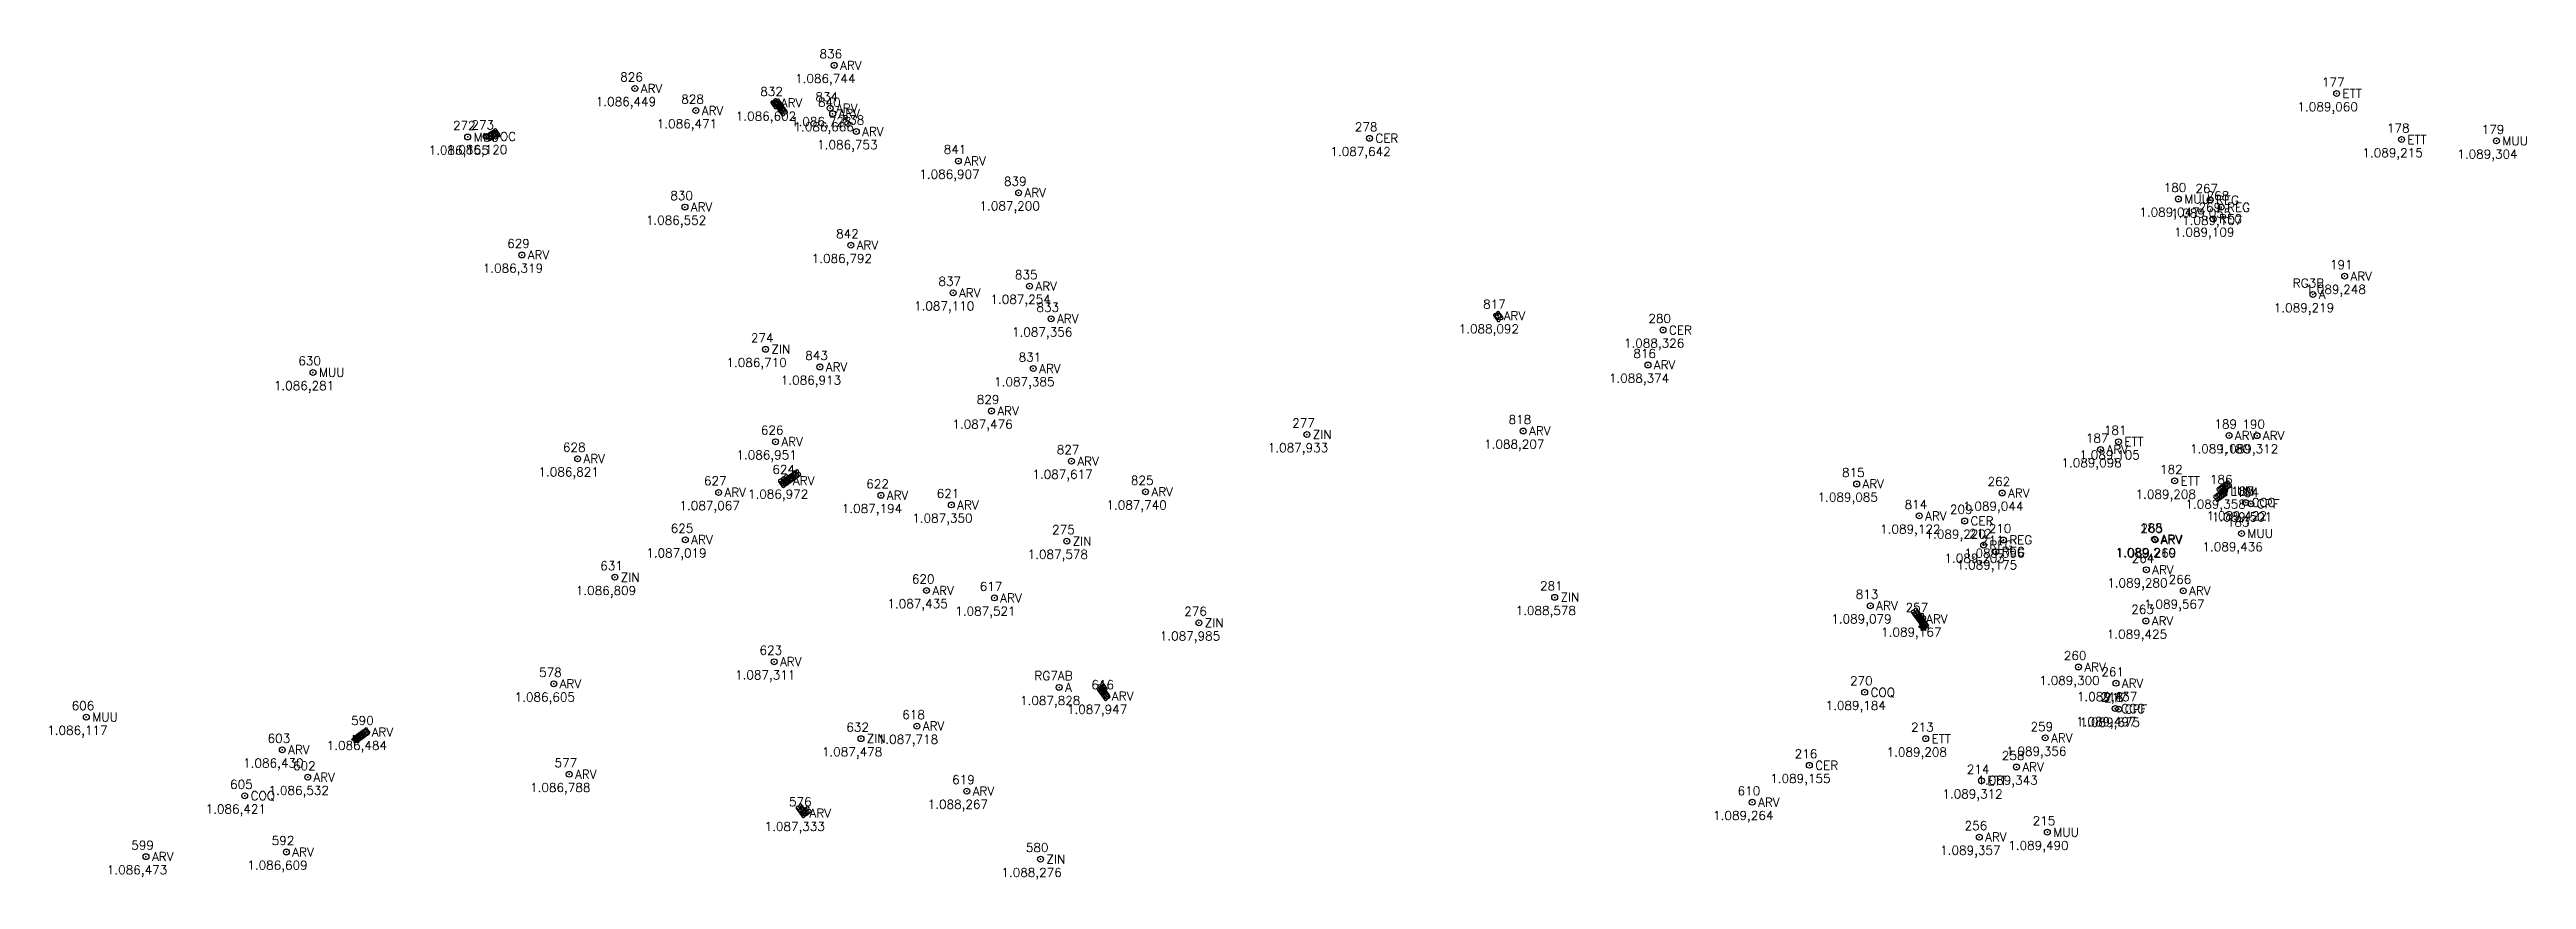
# Model space of a CAD drawing. Extents: x 190546 to 194941, y 8251022 to 8268833.
# Drawn here: x 194684.1 to 194810.8, y 8268549.3 to 8268591.7 of the extents above; entities that cross this region are included whole.
import ezdxf

# ---------------------------------------------------------------- set-up
doc = ezdxf.new("R2010")
doc.units = 0
doc.header["$LTSCALE"] = 10
doc.header["$MEASUREMENT"] = 0
doc.linetypes.add('CONTINUO', pattern=[0])
doc.layers.get('0').update_dxf_attribs({"linetype": 'CONTINUOUS'})
for name, color, linetype in [('_IRRADIACAO', 7, 'CONTINUO'), ('TOP-REDE_ELÉTRICA_LUMINÁR0', 10, 'CONTINUOUS'), ('TOP-REDE_ELÉTRICA_POSTE-C0', 10, 'CONTINUOUS'), ('TOP-ÁRVORE', 80, 'CONTINUOUS'), ('TOP-ÁRVORE_COQUEIRO', 80, 'CONTINUOUS')]:
    doc.layers.add(name, color=color, linetype=linetype)
doc.styles.add('ROMANS', font='romans', dxfattribs={"height": 0.2})
doc.styles.get("Standard").update_dxf_attribs({"font": 'txt.shx'})

# ---------------------------------------------------------------- blocks, each defined once
blk = doc.blocks.new('SIMB_CIRCULO')
at = {"color": 0, "linetype": 'CONTINUOUS'}
blk.add_circle((0, 0), 0.5, dxfattribs=at)
at = {"color": 0}
blk.add_point((0, 0), dxfattribs=at)
for tag in ['desc:', 'cota:', 'pto:']:
    blk.add_attdef(tag, (0, 0), '', height=1)
blk = doc.blocks.new('A$C49782D5F')
at = {"layer": 'TOP-ÁRVORE', "linetype": 'CONTINUOUS', "flags": 128}
blk.add_lwpolyline([(0.7, -1, 1.99215), (1, 0.7, 2.000068), (-0.7, 1, 2.000004), (-1, -0.7, 2.005032), (0.7, -1)], format="xyb", dxfattribs=at)
at = {"layer": 'TOP-ÁRVORE', "linetype": 'CONTINUOUS'}
blk.add_circle((0, 0), 0.275, dxfattribs=at)
blk = doc.blocks.new('A$C2AAA6732')
at = {"layer": 'TOP-ÁRVORE_COQUEIRO', "linetype": 'CONTINUOUS'}
for p, q in [((-1.9, -0.1), (-2.6, 0.2)), ((-1.6, -0.1), (-2.4, 0.4)), ((-2.2, -0.2), (-0.1, 0.1)), ((0, 0), (-2.2, -0.2)), ((-1.2, -0.1), (-2.1, 0.6)), ((-1.2, 1.8), (-1.8, 2.1)), ((-1.1, 1.5), (-1.8, 1.8)), ((-0.8, 1.2), (-1.8, 1.5)), ((-0.8, 0), (-1.8, 0.7)), ((-0.6, 0.9), (-1.7, 1.1)), ((-0.4, 0.5), (-1.6, 0.8)), ((-1.2, 1.8), (-1.5, 2.4)), ((-0.4, 0), (-1.4, 0.8)), ((-0.2, 0.2), (-1.4, 0.5)), ((-1.2, 1.8), (0, 0.2)), ((-1.2, 1.8), (-0.1, 0)), ((0, 0), (-1.2, 1.8)), ((-1.1, 1.6), (-1.1, 2.4)), ((0, 0), (-1, -1.9)), ((-0.9, 1.4), (-0.8, 2.3)), ((-0.7, 1), (-0.6, 2.1)), ((-0.4, 0.7), (-0.3, 1.9)), ((0.1, 0.3), (-0.3, 1.5)), ((0.3, 0.7), (-0.1, 1.7)), ((-0.1, 0.3), (0, 1.6)), ((1, 2), (0, 0.2)), ((0, 0), (1, 2)), ((0, 0), (2.2, 0.1)), ((0, 0), (1.2, -1.8)), ((1, 2), (0.1, 0.1)), ((0.4, 1), (0.1, 2)), ((2.2, 0.1), (0.1, 0.1)), ((2.2, 0.1), (0.1, -0.1)), ((0.2, 0.3), (1.4, 0.8)), ((0.3, 0.1), (1.1, 1)), ((0.6, 1.3), (0.4, 2.3)), ((0.4, 0.7), (1.5, 1.1)), ((0.6, 1.1), (1.6, 1.5)), ((0.8, 1.7), (0.7, 2.4)), ((0.7, 1.4), (1.6, 1.8)), ((0.7, 0.1), (1.5, 0.9)), ((1, 2), (0.9, 2.6)), ((0.9, 1.7), (1.5, 2.1)), ((1, 1.9), (1.4, 2.5)), ((1.1, 0.1), (1.8, 0.9)), ((1.2, 0), (2.1, -0.6)), ((1.5, 0.1), (2.2, 0.8)), ((1.6, 0.1), (2.4, -0.5)), ((1.8, 0.1), (2.5, 0.6)), ((1.9, 0.1), (2.6, -0.3)), ((2.2, 0.1), (2.7, 0.4)), ((2.2, 0.1), (2.8, 0)), ((-2.2, -0.2), (-2.8, -0.1)), ((-2.2, -0.2), (-2.7, -0.5)), ((-1.8, -0.2), (-2.4, -0.7)), ((-2.2, -0.2), (-0.1, -0.1)), ((-1.4, -0.1), (-2.1, -0.8)), ((-1.1, -0.1), (-1.8, -0.9)), ((-0.6, -1.1), (-1.6, -1.5)), ((-0.8, -1.4), (-1.6, -1.8)), ((-0.7, -0.1), (-1.5, -1)), ((-0.4, -0.7), (-1.5, -1.1)), ((-0.9, -1.7), (-1.5, -2.1)), ((-0.2, -0.3), (-1.4, -0.8)), ((-1, -1.9), (-1.4, -2.5)), ((-0.3, -0.1), (-1.1, -1)), ((-1, -1.9), (-0.1, -0.1)), ((-1, -1.9), (0, -0.2)), ((-1, -2), (-0.9, -2.6)), ((-0.8, -1.7), (-0.7, -2.4)), ((-0.6, -1.3), (-0.4, -2.3)), ((-0.4, -1), (-0.2, -2)), ((-0.3, -0.6), (0.1, -1.7)), ((0.1, -0.3), (-0.1, -1.6)), ((-0.1, -0.3), (0.3, -1.5)), ((1.2, -1.8), (0, -0.2)), ((1.2, -1.8), (0.1, 0)), ((0.2, -0.2), (1.4, -0.5)), ((0.4, -0.7), (0.2, -1.9)), ((0.4, 0), (1.4, -0.9)), ((0.4, -0.6), (1.5, -0.8)), ((0.6, -1), (0.5, -2.1)), ((0.6, -0.9), (1.6, -1.2)), ((0.8, 0), (1.7, -0.8)), ((0.8, -1.2), (1.7, -1.5)), ((0.9, -1.4), (0.8, -2.3)), ((1, -1.5), (1.7, -1.8)), ((1, -1.6), (1, -2.4)), ((1.2, -1.8), (1.4, -2.5)), ((1.2, -1.8), (1.7, -2.1))]:
    blk.add_line(p, q, dxfattribs=at)
blk.add_circle((0, 0), 0.00303, dxfattribs=at)
blk = doc.blocks.new('A$C325C66AC')
at = {"layer": 'TOP-REDE_ELÉTRICA_LUMINÁR0'}
blk.add_circle((0, 0), 1.18, dxfattribs=at)
for radius, start, end in [(1.89, 57.5996, 129.0616), (1.53, 57.5996, 129.0616), (1.89, 237.5996, 309.0616), (1.53, 237.5996, 309.0616)]:
    blk.add_arc((0, 0), radius, start, end, dxfattribs=at)
blk = doc.blocks.new('A$C4CAD4B8B')
at = {"layer": 'TOP-REDE_ELÉTRICA_POSTE-C0', "const_width": 0.1}
for points in [[(-1.2, 0), (-2.5, 0)], [(1.2, 0), (2.5, 0)]]:
    blk.add_lwpolyline(points, dxfattribs=at)
at = {"layer": 'TOP-REDE_ELÉTRICA_POSTE-C0'}
blk.add_circle((0, 0), 1.18, dxfattribs=at)

msp = doc.modelspace()

# ---------------------------------------------------------------- block references
at = {"layer": '_IRRADIACAO', "color": 4}
ref = msp.add_blockref('SIMB_CIRCULO', (194724.27, 8268590.9), dxfattribs=dict(at, xscale=0.3, yscale=0.3, zscale=0.3))
ref.add_attrib('PONTO', '836', (194723.52, 8268591.26), dxfattribs={"layer": '0', "color": 1, "height": 0.45, "style": 'ROMANS'})
ref.add_attrib('DESC', 'ARV', (194724.57, 8268590.67), dxfattribs={"layer": '0', "color": 3, "height": 0.45, "style": 'ROMANS'})
ref.add_attrib('COTA', '1.086,744', (194722.27, 8268590), dxfattribs={"layer": '0', "color": 5, "height": 0.45, "style": 'ROMANS'})
ref = msp.add_blockref('SIMB_CIRCULO', (194714.08, 8268589.72), dxfattribs=dict(at, xscale=0.3, yscale=0.3, zscale=0.3))
ref.add_attrib('PONTO', '826', (194713.33, 8268590.08), dxfattribs={"layer": '0', "color": 1, "height": 0.45, "style": 'ROMANS'})
ref.add_attrib('DESC', 'ARV', (194714.38, 8268589.49), dxfattribs={"layer": '0', "color": 3, "height": 0.45, "style": 'ROMANS'})
ref.add_attrib('COTA', '1.086,449', (194712.08, 8268588.82), dxfattribs={"layer": '0', "color": 5, "height": 0.45, "style": 'ROMANS'})
ref = msp.add_blockref('SIMB_CIRCULO', (194801.09, 8268589.46), dxfattribs=dict(at, xscale=0.3, yscale=0.3, zscale=0.3))
ref.add_attrib('PONTO', '177', (194800.34, 8268589.82), dxfattribs={"layer": '0', "color": 1, "height": 0.45, "style": 'ROMANS'})
ref.add_attrib('DESC', 'ETT', (194801.39, 8268589.24), dxfattribs={"layer": '0', "color": 3, "height": 0.45, "style": 'ROMANS'})
ref.add_attrib('COTA', '1.089,060', (194799.09, 8268588.56), dxfattribs={"layer": '0', "color": 5, "height": 0.45, "style": 'ROMANS'})
ref = msp.add_blockref('SIMB_CIRCULO', (194717.2, 8268588.59), dxfattribs=dict(at, xscale=0.3, yscale=0.3, zscale=0.3))
ref.add_attrib('PONTO', '828', (194716.45, 8268588.95), dxfattribs={"layer": '0', "color": 1, "height": 0.45, "style": 'ROMANS'})
ref.add_attrib('DESC', 'ARV', (194717.5, 8268588.36), dxfattribs={"layer": '0', "color": 3, "height": 0.45, "style": 'ROMANS'})
ref.add_attrib('COTA', '1.086,471', (194715.2, 8268587.69), dxfattribs={"layer": '0', "color": 5, "height": 0.45, "style": 'ROMANS'})
ref = msp.add_blockref('SIMB_CIRCULO', (194721.24, 8268588.98), dxfattribs=dict(at, xscale=0.3, yscale=0.3, zscale=0.3))
ref.add_attrib('PONTO', '832', (194720.49, 8268589.34), dxfattribs={"layer": '0', "color": 1, "height": 0.45, "style": 'ROMANS'})
ref.add_attrib('DESC', 'ARV', (194721.54, 8268588.76), dxfattribs={"layer": '0', "color": 3, "height": 0.45, "style": 'ROMANS'})
ref.add_attrib('COTA', '1.086,602', (194719.24, 8268588.08), dxfattribs={"layer": '0', "color": 5, "height": 0.45, "style": 'ROMANS'})
ref = msp.add_blockref('SIMB_CIRCULO', (194724.06, 8268588.71), dxfattribs=dict(at, xscale=0.3, yscale=0.3, zscale=0.3))
ref.add_attrib('PONTO', '834', (194723.31, 8268589.07), dxfattribs={"layer": '0', "color": 1, "height": 0.45, "style": 'ROMANS'})
ref.add_attrib('DESC', 'ARV', (194724.36, 8268588.48), dxfattribs={"layer": '0', "color": 3, "height": 0.45, "style": 'ROMANS'})
ref.add_attrib('COTA', '1.086,728', (194722.06, 8268587.8), dxfattribs={"layer": '0', "color": 5, "height": 0.45, "style": 'ROMANS'})
ref = msp.add_blockref('SIMB_CIRCULO', (194724.19, 8268588.43), dxfattribs=dict(at, xscale=0.3, yscale=0.3, zscale=0.3))
ref.add_attrib('PONTO', '840', (194723.44, 8268588.79), dxfattribs={"layer": '0', "color": 1, "height": 0.45, "style": 'ROMANS'})
ref.add_attrib('DESC', 'ARV', (194724.49, 8268588.21), dxfattribs={"layer": '0', "color": 3, "height": 0.45, "style": 'ROMANS'})
ref.add_attrib('COTA', '1.086,666', (194722.19, 8268587.53), dxfattribs={"layer": '0', "color": 5, "height": 0.45, "style": 'ROMANS'})
ref = msp.add_blockref('SIMB_CIRCULO', (194705.53, 8268587.24), dxfattribs=dict(at, xscale=0.3, yscale=0.3, zscale=0.3))
ref.add_attrib('PONTO', '272', (194704.78, 8268587.6), dxfattribs={"layer": '0', "color": 1, "height": 0.45, "style": 'ROMANS'})
ref.add_attrib('DESC', 'MUU', (194705.83, 8268587.01), dxfattribs={"layer": '0', "color": 3, "height": 0.45, "style": 'ROMANS'})
ref.add_attrib('COTA', '1.086,155', (194703.53, 8268586.34), dxfattribs={"layer": '0', "color": 5, "height": 0.45, "style": 'ROMANS'})
ref = msp.add_blockref('SIMB_CIRCULO', (194706.47, 8268587.27), dxfattribs=dict(at, xscale=0.3, yscale=0.3, zscale=0.3))
ref.add_attrib('PONTO', '273', (194705.72, 8268587.63), dxfattribs={"layer": '0', "color": 1, "height": 0.45, "style": 'ROMANS'})
ref.add_attrib('DESC', 'POC', (194706.77, 8268587.04), dxfattribs={"layer": '0', "color": 3, "height": 0.45, "style": 'ROMANS'})
ref.add_attrib('COTA', '1.086,120', (194704.47, 8268586.37), dxfattribs={"layer": '0', "color": 5, "height": 0.45, "style": 'ROMANS'})
ref = msp.add_blockref('SIMB_CIRCULO', (194725.4, 8268587.52), dxfattribs=dict(at, xscale=0.3, yscale=0.3, zscale=0.3))
ref.add_attrib('PONTO', '838', (194724.65, 8268587.88), dxfattribs={"layer": '0', "color": 1, "height": 0.45, "style": 'ROMANS'})
ref.add_attrib('DESC', 'ARV', (194725.7, 8268587.29), dxfattribs={"layer": '0', "color": 3, "height": 0.45, "style": 'ROMANS'})
ref.add_attrib('COTA', '1.086,753', (194723.4, 8268586.62), dxfattribs={"layer": '0', "color": 5, "height": 0.45, "style": 'ROMANS'})
ref = msp.add_blockref('SIMB_CIRCULO', (194751.64, 8268587.17), dxfattribs=dict(at, xscale=0.3, yscale=0.3, zscale=0.3))
ref.add_attrib('PONTO', '278', (194750.89, 8268587.53), dxfattribs={"layer": '0', "color": 1, "height": 0.45, "style": 'ROMANS'})
ref.add_attrib('DESC', 'CER', (194751.94, 8268586.95), dxfattribs={"layer": '0', "color": 3, "height": 0.45, "style": 'ROMANS'})
ref.add_attrib('COTA', '1.087,642', (194749.64, 8268586.27), dxfattribs={"layer": '0', "color": 5, "height": 0.45, "style": 'ROMANS'})
ref = msp.add_blockref('SIMB_CIRCULO', (194804.41, 8268587.11), dxfattribs=dict(at, xscale=0.3, yscale=0.3, zscale=0.3))
ref.add_attrib('PONTO', '178', (194803.66, 8268587.47), dxfattribs={"layer": '0', "color": 1, "height": 0.45, "style": 'ROMANS'})
ref.add_attrib('DESC', 'ETT', (194804.71, 8268586.88), dxfattribs={"layer": '0', "color": 3, "height": 0.45, "style": 'ROMANS'})
ref.add_attrib('COTA', '1.089,215', (194802.41, 8268586.21), dxfattribs={"layer": '0', "color": 5, "height": 0.45, "style": 'ROMANS'})
ref = msp.add_blockref('SIMB_CIRCULO', (194809.26, 8268587.04), dxfattribs=dict(at, xscale=0.3, yscale=0.3, zscale=0.3))
ref.add_attrib('PONTO', '179', (194808.51, 8268587.4), dxfattribs={"layer": '0', "color": 1, "height": 0.45, "style": 'ROMANS'})
ref.add_attrib('DESC', 'MUU', (194809.56, 8268586.82), dxfattribs={"layer": '0', "color": 3, "height": 0.45, "style": 'ROMANS'})
ref.add_attrib('COTA', '1.089,304', (194807.26, 8268586.14), dxfattribs={"layer": '0', "color": 5, "height": 0.45, "style": 'ROMANS'})
ref = msp.add_blockref('SIMB_CIRCULO', (194730.62, 8268586.01), dxfattribs=dict(at, xscale=0.3, yscale=0.3, zscale=0.3))
ref.add_attrib('PONTO', '841', (194729.87, 8268586.38), dxfattribs={"layer": '0', "color": 1, "height": 0.45, "style": 'ROMANS'})
ref.add_attrib('DESC', 'ARV', (194730.92, 8268585.79), dxfattribs={"layer": '0', "color": 3, "height": 0.45, "style": 'ROMANS'})
ref.add_attrib('COTA', '1.086,907', (194728.62, 8268585.11), dxfattribs={"layer": '0', "color": 5, "height": 0.45, "style": 'ROMANS'})
ref = msp.add_blockref('SIMB_CIRCULO', (194733.7, 8268584.39), dxfattribs=dict(at, xscale=0.3, yscale=0.3, zscale=0.3))
ref.add_attrib('PONTO', '839', (194732.95, 8268584.75), dxfattribs={"layer": '0', "color": 1, "height": 0.45, "style": 'ROMANS'})
ref.add_attrib('DESC', 'ARV', (194734, 8268584.17), dxfattribs={"layer": '0', "color": 3, "height": 0.45, "style": 'ROMANS'})
ref.add_attrib('COTA', '1.087,200', (194731.7, 8268583.49), dxfattribs={"layer": '0', "color": 5, "height": 0.45, "style": 'ROMANS'})
ref = msp.add_blockref('SIMB_CIRCULO', (194716.64, 8268583.66), dxfattribs=dict(at, xscale=0.3, yscale=0.3, zscale=0.3))
ref.add_attrib('PONTO', '830', (194715.89, 8268584.02), dxfattribs={"layer": '0', "color": 1, "height": 0.45, "style": 'ROMANS'})
ref.add_attrib('DESC', 'ARV', (194716.94, 8268583.44), dxfattribs={"layer": '0', "color": 3, "height": 0.45, "style": 'ROMANS'})
ref.add_attrib('COTA', '1.086,552', (194714.64, 8268582.76), dxfattribs={"layer": '0', "color": 5, "height": 0.45, "style": 'ROMANS'})
ref = msp.add_blockref('SIMB_CIRCULO', (194793, 8268584.07), dxfattribs=dict(at, xscale=0.3, yscale=0.3, zscale=0.3))
ref.add_attrib('PONTO', '180', (194792.25, 8268584.43), dxfattribs={"layer": '0', "color": 1, "height": 0.45, "style": 'ROMANS'})
ref.add_attrib('DESC', 'MUU', (194793.3, 8268583.85), dxfattribs={"layer": '0', "color": 3, "height": 0.45, "style": 'ROMANS'})
ref.add_attrib('COTA', '1.089,047', (194791, 8268583.17), dxfattribs={"layer": '0', "color": 5, "height": 0.45, "style": 'ROMANS'})
ref = msp.add_blockref('SIMB_CIRCULO', (194794.62, 8268584.02), dxfattribs=dict(at, xscale=0.3, yscale=0.3, zscale=0.3))
ref.add_attrib('PONTO', '267', (194793.87, 8268584.38), dxfattribs={"layer": '0', "color": 1, "height": 0.45, "style": 'ROMANS'})
ref.add_attrib('DESC', 'REG', (194794.92, 8268583.79), dxfattribs={"layer": '0', "color": 3, "height": 0.45, "style": 'ROMANS'})
ref.add_attrib('COTA', '1.089,055', (194792.62, 8268583.12), dxfattribs={"layer": '0', "color": 5, "height": 0.45, "style": 'ROMANS'})
ref = msp.add_blockref('SIMB_CIRCULO', (194794.78, 8268583.05), dxfattribs=dict(at, xscale=0.3, yscale=0.3, zscale=0.3))
ref.add_attrib('PONTO', '269', (194794.03, 8268583.42), dxfattribs={"layer": '0', "color": 1, "height": 0.45, "style": 'ROMANS'})
ref.add_attrib('DESC', 'REG', (194795.08, 8268582.83), dxfattribs={"layer": '0', "color": 3, "height": 0.45, "style": 'ROMANS'})
ref.add_attrib('COTA', '1.089,109', (194792.78, 8268582.15), dxfattribs={"layer": '0', "color": 5, "height": 0.45, "style": 'ROMANS'})
ref = msp.add_blockref('SIMB_CIRCULO', (194795.19, 8268583.65), dxfattribs=dict(at, xscale=0.3, yscale=0.3, zscale=0.3))
ref.add_attrib('PONTO', '268', (194794.44, 8268584.01), dxfattribs={"layer": '0', "color": 1, "height": 0.45, "style": 'ROMANS'})
ref.add_attrib('DESC', 'REG', (194795.49, 8268583.42), dxfattribs={"layer": '0', "color": 3, "height": 0.45, "style": 'ROMANS'})
ref.add_attrib('COTA', '1.089,107', (194793.19, 8268582.75), dxfattribs={"layer": '0', "color": 5, "height": 0.45, "style": 'ROMANS'})
ref = msp.add_blockref('SIMB_CIRCULO', (194725.12, 8268581.71), dxfattribs=dict(at, xscale=0.3, yscale=0.3, zscale=0.3))
ref.add_attrib('PONTO', '842', (194724.37, 8268582.07), dxfattribs={"layer": '0', "color": 1, "height": 0.45, "style": 'ROMANS'})
ref.add_attrib('DESC', 'ARV', (194725.42, 8268581.49), dxfattribs={"layer": '0', "color": 3, "height": 0.45, "style": 'ROMANS'})
ref.add_attrib('COTA', '1.086,792', (194723.12, 8268580.81), dxfattribs={"layer": '0', "color": 5, "height": 0.45, "style": 'ROMANS'})
ref = msp.add_blockref('SIMB_CIRCULO', (194708.3, 8268581.21), dxfattribs=dict(at, xscale=0.3, yscale=0.3, zscale=0.3))
ref.add_attrib('PONTO', '629', (194707.55, 8268581.57), dxfattribs={"layer": '0', "color": 1, "height": 0.45, "style": 'ROMANS'})
ref.add_attrib('DESC', 'ARV', (194708.6, 8268580.99), dxfattribs={"layer": '0', "color": 3, "height": 0.45, "style": 'ROMANS'})
ref.add_attrib('COTA', '1.086,319', (194706.3, 8268580.31), dxfattribs={"layer": '0', "color": 5, "height": 0.45, "style": 'ROMANS'})
ref = msp.add_blockref('SIMB_CIRCULO', (194730.35, 8268579.28), dxfattribs=dict(at, xscale=0.3, yscale=0.3, zscale=0.3))
ref.add_attrib('PONTO', '837', (194729.6, 8268579.64), dxfattribs={"layer": '0', "color": 1, "height": 0.45, "style": 'ROMANS'})
ref.add_attrib('DESC', 'ARV', (194730.65, 8268579.05), dxfattribs={"layer": '0', "color": 3, "height": 0.45, "style": 'ROMANS'})
ref.add_attrib('COTA', '1.087,110', (194728.35, 8268578.38), dxfattribs={"layer": '0', "color": 5, "height": 0.45, "style": 'ROMANS'})
ref = msp.add_blockref('SIMB_CIRCULO', (194734.26, 8268579.62), dxfattribs=dict(at, xscale=0.3, yscale=0.3, zscale=0.3))
ref.add_attrib('PONTO', '835', (194733.51, 8268579.98), dxfattribs={"layer": '0', "color": 1, "height": 0.45, "style": 'ROMANS'})
ref.add_attrib('DESC', 'ARV', (194734.56, 8268579.39), dxfattribs={"layer": '0', "color": 3, "height": 0.45, "style": 'ROMANS'})
ref.add_attrib('COTA', '1.087,254', (194732.26, 8268578.72), dxfattribs={"layer": '0', "color": 5, "height": 0.45, "style": 'ROMANS'})
ref = msp.add_blockref('SIMB_CIRCULO', (194799.88, 8268579.19), dxfattribs=dict(at, xscale=0.3, yscale=0.3, zscale=0.3))
ref.add_attrib('PONTO', 'RG3B', (194798.85, 8268579.55), dxfattribs={"layer": '0', "color": 1, "height": 0.45, "style": 'ROMANS'})
ref.add_attrib('DESC', 'A', (194800.18, 8268578.97), dxfattribs={"layer": '0', "color": 3, "height": 0.45, "style": 'ROMANS'})
ref.add_attrib('COTA', '1.089,219', (194797.88, 8268578.29), dxfattribs={"layer": '0', "color": 5, "height": 0.45, "style": 'ROMANS'})
ref = msp.add_blockref('SIMB_CIRCULO', (194801.5, 8268580.13), dxfattribs=dict(at, xscale=0.3, yscale=0.3, zscale=0.3))
ref.add_attrib('PONTO', '191', (194800.75, 8268580.49), dxfattribs={"layer": '0', "color": 1, "height": 0.45, "style": 'ROMANS'})
ref.add_attrib('DESC', 'ARV', (194801.8, 8268579.9), dxfattribs={"layer": '0', "color": 3, "height": 0.45, "style": 'ROMANS'})
ref.add_attrib('COTA', '1.089,248', (194799.5, 8268579.23), dxfattribs={"layer": '0', "color": 5, "height": 0.45, "style": 'ROMANS'})
ref = msp.add_blockref('SIMB_CIRCULO', (194735.36, 8268577.95), dxfattribs=dict(at, xscale=0.3, yscale=0.3, zscale=0.3))
ref.add_attrib('PONTO', '833', (194734.61, 8268578.31), dxfattribs={"layer": '0', "color": 1, "height": 0.45, "style": 'ROMANS'})
ref.add_attrib('DESC', 'ARV', (194735.66, 8268577.73), dxfattribs={"layer": '0', "color": 3, "height": 0.45, "style": 'ROMANS'})
ref.add_attrib('COTA', '1.087,356', (194733.36, 8268577.05), dxfattribs={"layer": '0', "color": 5, "height": 0.45, "style": 'ROMANS'})
ref = msp.add_blockref('SIMB_CIRCULO', (194758.2, 8268578.11), dxfattribs=dict(at, xscale=0.3, yscale=0.3, zscale=0.3))
ref.add_attrib('PONTO', '817', (194757.45, 8268578.47), dxfattribs={"layer": '0', "color": 1, "height": 0.45, "style": 'ROMANS'})
ref.add_attrib('DESC', 'ARV', (194758.5, 8268577.88), dxfattribs={"layer": '0', "color": 3, "height": 0.45, "style": 'ROMANS'})
ref.add_attrib('COTA', '1.088,092', (194756.2, 8268577.21), dxfattribs={"layer": '0', "color": 5, "height": 0.45, "style": 'ROMANS'})
ref = msp.add_blockref('SIMB_CIRCULO', (194766.65, 8268577.38), dxfattribs=dict(at, xscale=0.3, yscale=0.3, zscale=0.3))
ref.add_attrib('PONTO', '280', (194765.9, 8268577.74), dxfattribs={"layer": '0', "color": 1, "height": 0.45, "style": 'ROMANS'})
ref.add_attrib('DESC', 'CER', (194766.95, 8268577.15), dxfattribs={"layer": '0', "color": 3, "height": 0.45, "style": 'ROMANS'})
ref.add_attrib('COTA', '1.088,326', (194764.65, 8268576.48), dxfattribs={"layer": '0', "color": 5, "height": 0.45, "style": 'ROMANS'})
ref = msp.add_blockref('SIMB_CIRCULO', (194720.76, 8268576.39), dxfattribs=dict(at, xscale=0.3, yscale=0.3, zscale=0.3))
ref.add_attrib('PONTO', '274', (194720.01, 8268576.75), dxfattribs={"layer": '0', "color": 1, "height": 0.45, "style": 'ROMANS'})
ref.add_attrib('DESC', 'ZIN', (194721.06, 8268576.17), dxfattribs={"layer": '0', "color": 3, "height": 0.45, "style": 'ROMANS'})
ref.add_attrib('COTA', '1.086,710', (194718.76, 8268575.49), dxfattribs={"layer": '0', "color": 5, "height": 0.45, "style": 'ROMANS'})
ref = msp.add_blockref('SIMB_CIRCULO', (194723.54, 8268575.49), dxfattribs=dict(at, xscale=0.3, yscale=0.3, zscale=0.3))
ref.add_attrib('PONTO', '843', (194722.79, 8268575.85), dxfattribs={"layer": '0', "color": 1, "height": 0.45, "style": 'ROMANS'})
ref.add_attrib('DESC', 'ARV', (194723.84, 8268575.26), dxfattribs={"layer": '0', "color": 3, "height": 0.45, "style": 'ROMANS'})
ref.add_attrib('COTA', '1.086,913', (194721.54, 8268574.59), dxfattribs={"layer": '0', "color": 5, "height": 0.45, "style": 'ROMANS'})
ref = msp.add_blockref('SIMB_CIRCULO', (194734.45, 8268575.41), dxfattribs=dict(at, xscale=0.3, yscale=0.3, zscale=0.3))
ref.add_attrib('PONTO', '831', (194733.7, 8268575.77), dxfattribs={"layer": '0', "color": 1, "height": 0.45, "style": 'ROMANS'})
ref.add_attrib('DESC', 'ARV', (194734.75, 8268575.18), dxfattribs={"layer": '0', "color": 3, "height": 0.45, "style": 'ROMANS'})
ref.add_attrib('COTA', '1.087,385', (194732.45, 8268574.51), dxfattribs={"layer": '0', "color": 5, "height": 0.45, "style": 'ROMANS'})
ref = msp.add_blockref('SIMB_CIRCULO', (194765.88, 8268575.59), dxfattribs=dict(at, xscale=0.3, yscale=0.3, zscale=0.3))
ref.add_attrib('PONTO', '816', (194765.13, 8268575.95), dxfattribs={"layer": '0', "color": 1, "height": 0.45, "style": 'ROMANS'})
ref.add_attrib('DESC', 'ARV', (194766.18, 8268575.37), dxfattribs={"layer": '0', "color": 3, "height": 0.45, "style": 'ROMANS'})
ref.add_attrib('COTA', '1.088,374', (194763.88, 8268574.69), dxfattribs={"layer": '0', "color": 5, "height": 0.45, "style": 'ROMANS'})
ref = msp.add_blockref('SIMB_CIRCULO', (194697.62, 8268575.21), dxfattribs=dict(at, xscale=0.3, yscale=0.3, zscale=0.3))
ref.add_attrib('PONTO', '630', (194696.87, 8268575.58), dxfattribs={"layer": '0', "color": 1, "height": 0.45, "style": 'ROMANS'})
ref.add_attrib('DESC', 'MUU', (194697.92, 8268574.99), dxfattribs={"layer": '0', "color": 3, "height": 0.45, "style": 'ROMANS'})
ref.add_attrib('COTA', '1.086,281', (194695.62, 8268574.31), dxfattribs={"layer": '0', "color": 5, "height": 0.45, "style": 'ROMANS'})
ref = msp.add_blockref('SIMB_CIRCULO', (194732.31, 8268573.24), dxfattribs=dict(at, xscale=0.3, yscale=0.3, zscale=0.3))
ref.add_attrib('PONTO', '829', (194731.56, 8268573.6), dxfattribs={"layer": '0', "color": 1, "height": 0.45, "style": 'ROMANS'})
ref.add_attrib('DESC', 'ARV', (194732.61, 8268573.02), dxfattribs={"layer": '0', "color": 3, "height": 0.45, "style": 'ROMANS'})
ref.add_attrib('COTA', '1.087,476', (194730.31, 8268572.34), dxfattribs={"layer": '0', "color": 5, "height": 0.45, "style": 'ROMANS'})
ref = msp.add_blockref('SIMB_CIRCULO', (194721.27, 8268571.67), dxfattribs=dict(at, xscale=0.3, yscale=0.3, zscale=0.3))
ref.add_attrib('PONTO', '626', (194720.52, 8268572.04), dxfattribs={"layer": '0', "color": 1, "height": 0.45, "style": 'ROMANS'})
ref.add_attrib('DESC', 'ARV', (194721.57, 8268571.45), dxfattribs={"layer": '0', "color": 3, "height": 0.45, "style": 'ROMANS'})
ref.add_attrib('COTA', '1.086,951', (194719.27, 8268570.77), dxfattribs={"layer": '0', "color": 5, "height": 0.45, "style": 'ROMANS'})
ref = msp.add_blockref('SIMB_CIRCULO', (194748.44, 8268572.04), dxfattribs=dict(at, xscale=0.3, yscale=0.3, zscale=0.3))
ref.add_attrib('PONTO', '277', (194747.69, 8268572.4), dxfattribs={"layer": '0', "color": 1, "height": 0.45, "style": 'ROMANS'})
ref.add_attrib('DESC', 'ZIN', (194748.74, 8268571.81), dxfattribs={"layer": '0', "color": 3, "height": 0.45, "style": 'ROMANS'})
ref.add_attrib('COTA', '1.087,933', (194746.44, 8268571.14), dxfattribs={"layer": '0', "color": 5, "height": 0.45, "style": 'ROMANS'})
ref = msp.add_blockref('SIMB_CIRCULO', (194759.5, 8268572.22), dxfattribs=dict(at, xscale=0.3, yscale=0.3, zscale=0.3))
ref.add_attrib('PONTO', '818', (194758.75, 8268572.58), dxfattribs={"layer": '0', "color": 1, "height": 0.45, "style": 'ROMANS'})
ref.add_attrib('DESC', 'ARV', (194759.8, 8268572), dxfattribs={"layer": '0', "color": 3, "height": 0.45, "style": 'ROMANS'})
ref.add_attrib('COTA', '1.088,207', (194757.5, 8268571.32), dxfattribs={"layer": '0', "color": 5, "height": 0.45, "style": 'ROMANS'})
ref = msp.add_blockref('SIMB_CIRCULO', (194789.94, 8268571.67), dxfattribs=dict(at, xscale=0.3, yscale=0.3, zscale=0.3))
ref.add_attrib('PONTO', '181', (194789.19, 8268572.03), dxfattribs={"layer": '0', "color": 1, "height": 0.45, "style": 'ROMANS'})
ref.add_attrib('DESC', 'ETT', (194790.24, 8268571.45), dxfattribs={"layer": '0', "color": 3, "height": 0.45, "style": 'ROMANS'})
ref.add_attrib('COTA', '1.089,105', (194787.94, 8268570.77), dxfattribs={"layer": '0', "color": 5, "height": 0.45, "style": 'ROMANS'})
ref = msp.add_blockref('SIMB_CIRCULO', (194795.59, 8268571.99), dxfattribs=dict(at, xscale=0.3, yscale=0.3, zscale=0.3))
ref.add_attrib('PONTO', '189', (194794.84, 8268572.35), dxfattribs={"layer": '0', "color": 1, "height": 0.45, "style": 'ROMANS'})
ref.add_attrib('DESC', 'ARV', (194795.89, 8268571.76), dxfattribs={"layer": '0', "color": 3, "height": 0.45, "style": 'ROMANS'})
ref.add_attrib('COTA', '1.089,180', (194793.59, 8268571.08), dxfattribs={"layer": '0', "color": 5, "height": 0.45, "style": 'ROMANS'})
ref = msp.add_blockref('SIMB_CIRCULO', (194797.02, 8268571.98), dxfattribs=dict(at, xscale=0.3, yscale=0.3, zscale=0.3))
ref.add_attrib('PONTO', '190', (194796.27, 8268572.34), dxfattribs={"layer": '0', "color": 1, "height": 0.45, "style": 'ROMANS'})
ref.add_attrib('DESC', 'ARV', (194797.32, 8268571.76), dxfattribs={"layer": '0', "color": 3, "height": 0.45, "style": 'ROMANS'})
ref.add_attrib('COTA', '1.089,312', (194795.02, 8268571.08), dxfattribs={"layer": '0', "color": 5, "height": 0.45, "style": 'ROMANS'})
ref = msp.add_blockref('SIMB_CIRCULO', (194711.15, 8268570.8), dxfattribs=dict(at, xscale=0.3, yscale=0.3, zscale=0.3))
ref.add_attrib('PONTO', '628', (194710.4, 8268571.16), dxfattribs={"layer": '0', "color": 1, "height": 0.45, "style": 'ROMANS'})
ref.add_attrib('DESC', 'ARV', (194711.45, 8268570.58), dxfattribs={"layer": '0', "color": 3, "height": 0.45, "style": 'ROMANS'})
ref.add_attrib('COTA', '1.086,821', (194709.15, 8268569.9), dxfattribs={"layer": '0', "color": 5, "height": 0.45, "style": 'ROMANS'})
ref = msp.add_blockref('SIMB_CIRCULO', (194736.4, 8268570.68), dxfattribs=dict(at, xscale=0.3, yscale=0.3, zscale=0.3))
ref.add_attrib('PONTO', '827', (194735.65, 8268571.04), dxfattribs={"layer": '0', "color": 1, "height": 0.45, "style": 'ROMANS'})
ref.add_attrib('DESC', 'ARV', (194736.7, 8268570.45), dxfattribs={"layer": '0', "color": 3, "height": 0.45, "style": 'ROMANS'})
ref.add_attrib('COTA', '1.087,617', (194734.4, 8268569.78), dxfattribs={"layer": '0', "color": 5, "height": 0.45, "style": 'ROMANS'})
ref = msp.add_blockref('SIMB_CIRCULO', (194789.02, 8268571.27), dxfattribs=dict(at, xscale=0.3, yscale=0.3, zscale=0.3))
ref.add_attrib('PONTO', '187', (194788.27, 8268571.63), dxfattribs={"layer": '0', "color": 1, "height": 0.45, "style": 'ROMANS'})
ref.add_attrib('DESC', 'ARV', (194789.32, 8268571.05), dxfattribs={"layer": '0', "color": 3, "height": 0.45, "style": 'ROMANS'})
ref.add_attrib('COTA', '1.089,098', (194787.02, 8268570.37), dxfattribs={"layer": '0', "color": 5, "height": 0.45, "style": 'ROMANS'})
ref = msp.add_blockref('SIMB_CIRCULO', (194718.36, 8268569.08), dxfattribs=dict(at, xscale=0.3, yscale=0.3, zscale=0.3))
ref.add_attrib('PONTO', '627', (194717.61, 8268569.45), dxfattribs={"layer": '0', "color": 1, "height": 0.45, "style": 'ROMANS'})
ref.add_attrib('DESC', 'ARV', (194718.66, 8268568.86), dxfattribs={"layer": '0', "color": 3, "height": 0.45, "style": 'ROMANS'})
ref.add_attrib('COTA', '1.087,067', (194716.36, 8268568.18), dxfattribs={"layer": '0', "color": 5, "height": 0.45, "style": 'ROMANS'})
ref = msp.add_blockref('SIMB_CIRCULO', (194721.86, 8268569.67), dxfattribs=dict(at, xscale=0.3, yscale=0.3, zscale=0.3))
ref.add_attrib('PONTO', '624', (194721.11, 8268570.03), dxfattribs={"layer": '0', "color": 1, "height": 0.45, "style": 'ROMANS'})
ref.add_attrib('DESC', 'ARV', (194722.16, 8268569.45), dxfattribs={"layer": '0', "color": 3, "height": 0.45, "style": 'ROMANS'})
ref.add_attrib('COTA', '1.086,972', (194719.86, 8268568.77), dxfattribs={"layer": '0', "color": 5, "height": 0.45, "style": 'ROMANS'})
ref = msp.add_blockref('SIMB_CIRCULO', (194740.19, 8268569.11), dxfattribs=dict(at, xscale=0.3, yscale=0.3, zscale=0.3))
ref.add_attrib('PONTO', '825', (194739.44, 8268569.47), dxfattribs={"layer": '0', "color": 1, "height": 0.45, "style": 'ROMANS'})
ref.add_attrib('DESC', 'ARV', (194740.49, 8268568.89), dxfattribs={"layer": '0', "color": 3, "height": 0.45, "style": 'ROMANS'})
ref.add_attrib('COTA', '1.087,740', (194738.19, 8268568.21), dxfattribs={"layer": '0', "color": 5, "height": 0.45, "style": 'ROMANS'})
ref = msp.add_blockref('SIMB_CIRCULO', (194776.55, 8268569.51), dxfattribs=dict(at, xscale=0.3, yscale=0.3, zscale=0.3))
ref.add_attrib('PONTO', '815', (194775.8, 8268569.87), dxfattribs={"layer": '0', "color": 1, "height": 0.45, "style": 'ROMANS'})
ref.add_attrib('DESC', 'ARV', (194776.85, 8268569.29), dxfattribs={"layer": '0', "color": 3, "height": 0.45, "style": 'ROMANS'})
ref.add_attrib('COTA', '1.089,085', (194774.55, 8268568.61), dxfattribs={"layer": '0', "color": 5, "height": 0.45, "style": 'ROMANS'})
ref = msp.add_blockref('SIMB_CIRCULO', (194783.99, 8268569.05), dxfattribs=dict(at, xscale=0.3, yscale=0.3, zscale=0.3))
ref.add_attrib('PONTO', '262', (194783.24, 8268569.41), dxfattribs={"layer": '0', "color": 1, "height": 0.45, "style": 'ROMANS'})
ref.add_attrib('DESC', 'ARV', (194784.29, 8268568.82), dxfattribs={"layer": '0', "color": 3, "height": 0.45, "style": 'ROMANS'})
ref.add_attrib('COTA', '1.089,044', (194781.99, 8268568.15), dxfattribs={"layer": '0', "color": 5, "height": 0.45, "style": 'ROMANS'})
ref = msp.add_blockref('SIMB_CIRCULO', (194792.81, 8268569.67), dxfattribs=dict(at, xscale=0.3, yscale=0.3, zscale=0.3))
ref.add_attrib('PONTO', '182', (194792.06, 8268570.03), dxfattribs={"layer": '0', "color": 1, "height": 0.45, "style": 'ROMANS'})
ref.add_attrib('DESC', 'ETT', (194793.11, 8268569.44), dxfattribs={"layer": '0', "color": 3, "height": 0.45, "style": 'ROMANS'})
ref.add_attrib('COTA', '1.089,208', (194790.81, 8268568.76), dxfattribs={"layer": '0', "color": 5, "height": 0.45, "style": 'ROMANS'})
ref = msp.add_blockref('SIMB_CIRCULO', (194795.36, 8268569.16), dxfattribs=dict(at, xscale=0.3, yscale=0.3, zscale=0.3))
ref.add_attrib('PONTO', '186', (194794.61, 8268569.52), dxfattribs={"layer": '0', "color": 1, "height": 0.45, "style": 'ROMANS'})
ref.add_attrib('DESC', 'LUM', (194795.66, 8268568.93), dxfattribs={"layer": '0', "color": 3, "height": 0.45, "style": 'ROMANS'})
ref.add_attrib('COTA', '1.089,358', (194793.36, 8268568.26), dxfattribs={"layer": '0', "color": 5, "height": 0.45, "style": 'ROMANS'})
ref = msp.add_blockref('SIMB_CIRCULO', (194726.66, 8268568.93), dxfattribs=dict(at, xscale=0.3, yscale=0.3, zscale=0.3))
ref.add_attrib('PONTO', '622', (194725.91, 8268569.29), dxfattribs={"layer": '0', "color": 1, "height": 0.45, "style": 'ROMANS'})
ref.add_attrib('DESC', 'ARV', (194726.96, 8268568.71), dxfattribs={"layer": '0', "color": 3, "height": 0.45, "style": 'ROMANS'})
ref.add_attrib('COTA', '1.087,194', (194724.66, 8268568.03), dxfattribs={"layer": '0', "color": 5, "height": 0.45, "style": 'ROMANS'})
ref = msp.add_blockref('SIMB_CIRCULO', (194730.26, 8268568.44), dxfattribs=dict(at, xscale=0.3, yscale=0.3, zscale=0.3))
ref.add_attrib('PONTO', '621', (194729.51, 8268568.8), dxfattribs={"layer": '0', "color": 1, "height": 0.45, "style": 'ROMANS'})
ref.add_attrib('DESC', 'ARV', (194730.56, 8268568.21), dxfattribs={"layer": '0', "color": 3, "height": 0.45, "style": 'ROMANS'})
ref.add_attrib('COTA', '1.087,350', (194728.26, 8268567.54), dxfattribs={"layer": '0', "color": 5, "height": 0.45, "style": 'ROMANS'})
ref = msp.add_blockref('SIMB_CIRCULO', (194779.75, 8268567.88), dxfattribs=dict(at, xscale=0.3, yscale=0.3, zscale=0.3))
ref.add_attrib('PONTO', '814', (194779, 8268568.24), dxfattribs={"layer": '0', "color": 1, "height": 0.45, "style": 'ROMANS'})
ref.add_attrib('DESC', 'ARV', (194780.05, 8268567.65), dxfattribs={"layer": '0', "color": 3, "height": 0.45, "style": 'ROMANS'})
ref.add_attrib('COTA', '1.089,122', (194777.75, 8268566.98), dxfattribs={"layer": '0', "color": 5, "height": 0.45, "style": 'ROMANS'})
ref = msp.add_blockref('SIMB_CIRCULO', (194796.44, 8268568.56), dxfattribs=dict(at, xscale=0.3, yscale=0.3, zscale=0.3))
ref.add_attrib('PONTO', '185', (194795.69, 8268568.92), dxfattribs={"layer": '0', "color": 1, "height": 0.45, "style": 'ROMANS'})
ref.add_attrib('DESC', 'CCC', (194796.74, 8268568.34), dxfattribs={"layer": '0', "color": 3, "height": 0.45, "style": 'ROMANS'})
ref.add_attrib('COTA', '1.089,422', (194794.44, 8268567.66), dxfattribs={"layer": '0', "color": 5, "height": 0.45, "style": 'ROMANS'})
ref = msp.add_blockref('SIMB_CIRCULO', (194796.71, 8268568.5), dxfattribs=dict(at, xscale=0.3, yscale=0.3, zscale=0.3))
ref.add_attrib('PONTO', '184', (194795.96, 8268568.86), dxfattribs={"layer": '0', "color": 1, "height": 0.45, "style": 'ROMANS'})
ref.add_attrib('DESC', 'CPF', (194797.01, 8268568.27), dxfattribs={"layer": '0', "color": 3, "height": 0.45, "style": 'ROMANS'})
ref.add_attrib('COTA', '1.089,501', (194794.71, 8268567.6), dxfattribs={"layer": '0', "color": 5, "height": 0.45, "style": 'ROMANS'})
ref = msp.add_blockref('SIMB_CIRCULO', (194716.66, 8268566.66), dxfattribs=dict(at, xscale=0.3, yscale=0.3, zscale=0.3))
ref.add_attrib('PONTO', '625', (194715.91, 8268567.02), dxfattribs={"layer": '0', "color": 1, "height": 0.45, "style": 'ROMANS'})
ref.add_attrib('DESC', 'ARV', (194716.96, 8268566.44), dxfattribs={"layer": '0', "color": 3, "height": 0.45, "style": 'ROMANS'})
ref.add_attrib('COTA', '1.087,019', (194714.66, 8268565.76), dxfattribs={"layer": '0', "color": 5, "height": 0.45, "style": 'ROMANS'})
ref = msp.add_blockref('SIMB_CIRCULO', (194736.16, 8268566.59), dxfattribs=dict(at, xscale=0.3, yscale=0.3, zscale=0.3))
ref.add_attrib('PONTO', '275', (194735.41, 8268566.95), dxfattribs={"layer": '0', "color": 1, "height": 0.45, "style": 'ROMANS'})
ref.add_attrib('DESC', 'ZIN', (194736.46, 8268566.36), dxfattribs={"layer": '0', "color": 3, "height": 0.45, "style": 'ROMANS'})
ref.add_attrib('COTA', '1.087,578', (194734.16, 8268565.69), dxfattribs={"layer": '0', "color": 5, "height": 0.45, "style": 'ROMANS'})
ref = msp.add_blockref('SIMB_CIRCULO', (194782.07, 8268567.62), dxfattribs=dict(at, xscale=0.3, yscale=0.3, zscale=0.3))
ref.add_attrib('PONTO', '209', (194781.32, 8268567.99), dxfattribs={"layer": '0', "color": 1, "height": 0.45, "style": 'ROMANS'})
ref.add_attrib('DESC', 'CER', (194782.37, 8268567.4), dxfattribs={"layer": '0', "color": 3, "height": 0.45, "style": 'ROMANS'})
ref.add_attrib('COTA', '1.089,220', (194780.07, 8268566.72), dxfattribs={"layer": '0', "color": 5, "height": 0.45, "style": 'ROMANS'})
ref = msp.add_blockref('SIMB_CIRCULO', (194784.05, 8268566.65), dxfattribs=dict(at, xscale=0.3, yscale=0.3, zscale=0.3))
ref.add_attrib('PONTO', '210', (194783.3, 8268567.01), dxfattribs={"layer": '0', "color": 1, "height": 0.45, "style": 'ROMANS'})
ref.add_attrib('DESC', 'REG', (194784.35, 8268566.43), dxfattribs={"layer": '0', "color": 3, "height": 0.45, "style": 'ROMANS'})
ref.add_attrib('COTA', '1.089,096', (194782.05, 8268565.75), dxfattribs={"layer": '0', "color": 5, "height": 0.45, "style": 'ROMANS'})
ref = msp.add_blockref('SIMB_CIRCULO', (194791.78, 8268566.69), dxfattribs=dict(at, xscale=0.3, yscale=0.3, zscale=0.3))
ref.add_attrib('PONTO', '188', (194791.03, 8268567.05), dxfattribs={"layer": '0', "color": 1, "height": 0.45, "style": 'ROMANS'})
ref.add_attrib('DESC', 'ARV', (194792.08, 8268566.47), dxfattribs={"layer": '0', "color": 3, "height": 0.45, "style": 'ROMANS'})
ref.add_attrib('COTA', '1.089,210', (194789.78, 8268565.79), dxfattribs={"layer": '0', "color": 5, "height": 0.45, "style": 'ROMANS'})
ref = msp.add_blockref('SIMB_CIRCULO', (194791.81, 8268566.66), dxfattribs=dict(at, xscale=0.3, yscale=0.3, zscale=0.3))
ref.add_attrib('PONTO', '265', (194791.06, 8268567.02), dxfattribs={"layer": '0', "color": 1, "height": 0.45, "style": 'ROMANS'})
ref.add_attrib('DESC', 'ARV', (194792.11, 8268566.43), dxfattribs={"layer": '0', "color": 3, "height": 0.45, "style": 'ROMANS'})
ref.add_attrib('COTA', '1.089,269', (194789.81, 8268565.76), dxfattribs={"layer": '0', "color": 5, "height": 0.45, "style": 'ROMANS'})
ref = msp.add_blockref('SIMB_CIRCULO', (194796.23, 8268566.98), dxfattribs=dict(at, xscale=0.3, yscale=0.3, zscale=0.3))
ref.add_attrib('PONTO', '183', (194795.48, 8268567.34), dxfattribs={"layer": '0', "color": 1, "height": 0.45, "style": 'ROMANS'})
ref.add_attrib('DESC', 'MUU', (194796.53, 8268566.76), dxfattribs={"layer": '0', "color": 3, "height": 0.45, "style": 'ROMANS'})
ref.add_attrib('COTA', '1.089,436', (194794.23, 8268566.08), dxfattribs={"layer": '0', "color": 5, "height": 0.45, "style": 'ROMANS'})
ref = msp.add_blockref('SIMB_CIRCULO', (194783.04, 8268566.39), dxfattribs=dict(at, xscale=0.3, yscale=0.3, zscale=0.3))
ref.add_attrib('PONTO', '212', (194782.29, 8268566.75), dxfattribs={"layer": '0', "color": 1, "height": 0.45, "style": 'ROMANS'})
ref.add_attrib('DESC', 'REG', (194783.34, 8268566.16), dxfattribs={"layer": '0', "color": 3, "height": 0.45, "style": 'ROMANS'})
ref.add_attrib('COTA', '1.089,203', (194781.04, 8268565.49), dxfattribs={"layer": '0', "color": 5, "height": 0.45, "style": 'ROMANS'})
ref = msp.add_blockref('SIMB_CIRCULO', (194783.67, 8268566.05), dxfattribs=dict(at, xscale=0.3, yscale=0.3, zscale=0.3))
ref.add_attrib('PONTO', '211', (194782.92, 8268566.41), dxfattribs={"layer": '0', "color": 1, "height": 0.45, "style": 'ROMANS'})
ref.add_attrib('DESC', 'REG', (194783.97, 8268565.83), dxfattribs={"layer": '0', "color": 3, "height": 0.45, "style": 'ROMANS'})
ref.add_attrib('COTA', '1.089,175', (194781.67, 8268565.15), dxfattribs={"layer": '0', "color": 5, "height": 0.45, "style": 'ROMANS'})
ref = msp.add_blockref('SIMB_CIRCULO', (194713.06, 8268564.75), dxfattribs=dict(at, xscale=0.3, yscale=0.3, zscale=0.3))
ref.add_attrib('PONTO', '631', (194712.31, 8268565.11), dxfattribs={"layer": '0', "color": 1, "height": 0.45, "style": 'ROMANS'})
ref.add_attrib('DESC', 'ZIN', (194713.36, 8268564.52), dxfattribs={"layer": '0', "color": 3, "height": 0.45, "style": 'ROMANS'})
ref.add_attrib('COTA', '1.086,809', (194711.06, 8268563.84), dxfattribs={"layer": '0', "color": 5, "height": 0.45, "style": 'ROMANS'})
ref = msp.add_blockref('SIMB_CIRCULO', (194728.99, 8268564.07), dxfattribs=dict(at, xscale=0.3, yscale=0.3, zscale=0.3))
ref.add_attrib('PONTO', '620', (194728.24, 8268564.43), dxfattribs={"layer": '0', "color": 1, "height": 0.45, "style": 'ROMANS'})
ref.add_attrib('DESC', 'ARV', (194729.29, 8268563.84), dxfattribs={"layer": '0', "color": 3, "height": 0.45, "style": 'ROMANS'})
ref.add_attrib('COTA', '1.087,435', (194726.99, 8268563.17), dxfattribs={"layer": '0', "color": 5, "height": 0.45, "style": 'ROMANS'})
ref = msp.add_blockref('SIMB_CIRCULO', (194791.36, 8268565.13), dxfattribs=dict(at, xscale=0.3, yscale=0.3, zscale=0.3))
ref.add_attrib('PONTO', '264', (194790.61, 8268565.49), dxfattribs={"layer": '0', "color": 1, "height": 0.45, "style": 'ROMANS'})
ref.add_attrib('DESC', 'ARV', (194791.66, 8268564.9), dxfattribs={"layer": '0', "color": 3, "height": 0.45, "style": 'ROMANS'})
ref.add_attrib('COTA', '1.089,280', (194789.36, 8268564.23), dxfattribs={"layer": '0', "color": 5, "height": 0.45, "style": 'ROMANS'})
ref = msp.add_blockref('SIMB_CIRCULO', (194793.25, 8268564.05), dxfattribs=dict(at, xscale=0.3, yscale=0.3, zscale=0.3))
ref.add_attrib('PONTO', '266', (194792.5, 8268564.41), dxfattribs={"layer": '0', "color": 1, "height": 0.45, "style": 'ROMANS'})
ref.add_attrib('DESC', 'ARV', (194793.55, 8268563.83), dxfattribs={"layer": '0', "color": 3, "height": 0.45, "style": 'ROMANS'})
ref.add_attrib('COTA', '1.089,567', (194791.25, 8268563.15), dxfattribs={"layer": '0', "color": 5, "height": 0.45, "style": 'ROMANS'})
ref = msp.add_blockref('SIMB_CIRCULO', (194732.46, 8268563.69), dxfattribs=dict(at, xscale=0.3, yscale=0.3, zscale=0.3))
ref.add_attrib('PONTO', '617', (194731.71, 8268564.05), dxfattribs={"layer": '0', "color": 1, "height": 0.45, "style": 'ROMANS'})
ref.add_attrib('DESC', 'ARV', (194732.76, 8268563.46), dxfattribs={"layer": '0', "color": 3, "height": 0.45, "style": 'ROMANS'})
ref.add_attrib('COTA', '1.087,521', (194730.46, 8268562.79), dxfattribs={"layer": '0', "color": 5, "height": 0.45, "style": 'ROMANS'})
ref = msp.add_blockref('SIMB_CIRCULO', (194761.11, 8268563.72), dxfattribs=dict(at, xscale=0.3, yscale=0.3, zscale=0.3))
ref.add_attrib('PONTO', '281', (194760.36, 8268564.08), dxfattribs={"layer": '0', "color": 1, "height": 0.45, "style": 'ROMANS'})
ref.add_attrib('DESC', 'ZIN', (194761.41, 8268563.5), dxfattribs={"layer": '0', "color": 3, "height": 0.45, "style": 'ROMANS'})
ref.add_attrib('COTA', '1.088,578', (194759.11, 8268562.82), dxfattribs={"layer": '0', "color": 5, "height": 0.45, "style": 'ROMANS'})
ref = msp.add_blockref('SIMB_CIRCULO', (194777.25, 8268563.29), dxfattribs=dict(at, xscale=0.3, yscale=0.3, zscale=0.3))
ref.add_attrib('PONTO', '813', (194776.5, 8268563.65), dxfattribs={"layer": '0', "color": 1, "height": 0.45, "style": 'ROMANS'})
ref.add_attrib('DESC', 'ARV', (194777.55, 8268563.07), dxfattribs={"layer": '0', "color": 3, "height": 0.45, "style": 'ROMANS'})
ref.add_attrib('COTA', '1.089,079', (194775.25, 8268562.39), dxfattribs={"layer": '0', "color": 5, "height": 0.45, "style": 'ROMANS'})
ref = msp.add_blockref('SIMB_CIRCULO', (194742.92, 8268562.42), dxfattribs=dict(at, xscale=0.3, yscale=0.3, zscale=0.3))
ref.add_attrib('PONTO', '276', (194742.17, 8268562.78), dxfattribs={"layer": '0', "color": 1, "height": 0.45, "style": 'ROMANS'})
ref.add_attrib('DESC', 'ZIN', (194743.22, 8268562.19), dxfattribs={"layer": '0', "color": 3, "height": 0.45, "style": 'ROMANS'})
ref.add_attrib('COTA', '1.087,985', (194740.92, 8268561.52), dxfattribs={"layer": '0', "color": 5, "height": 0.45, "style": 'ROMANS'})
ref = msp.add_blockref('SIMB_CIRCULO', (194779.8, 8268562.62), dxfattribs=dict(at, xscale=0.3, yscale=0.3, zscale=0.3))
ref.add_attrib('PONTO', '257', (194779.05, 8268562.98), dxfattribs={"layer": '0', "color": 1, "height": 0.45, "style": 'ROMANS'})
ref.add_attrib('DESC', 'ARV', (194780.1, 8268562.39), dxfattribs={"layer": '0', "color": 3, "height": 0.45, "style": 'ROMANS'})
ref.add_attrib('COTA', '1.089,167', (194777.8, 8268561.72), dxfattribs={"layer": '0', "color": 5, "height": 0.45, "style": 'ROMANS'})
ref = msp.add_blockref('SIMB_CIRCULO', (194791.34, 8268562.51), dxfattribs=dict(at, xscale=0.3, yscale=0.3, zscale=0.3))
ref.add_attrib('PONTO', '263', (194790.59, 8268562.88), dxfattribs={"layer": '0', "color": 1, "height": 0.45, "style": 'ROMANS'})
ref.add_attrib('DESC', 'ARV', (194791.64, 8268562.29), dxfattribs={"layer": '0', "color": 3, "height": 0.45, "style": 'ROMANS'})
ref.add_attrib('COTA', '1.089,425', (194789.34, 8268561.61), dxfattribs={"layer": '0', "color": 5, "height": 0.45, "style": 'ROMANS'})
ref = msp.add_blockref('SIMB_CIRCULO', (194721.2, 8268560.43), dxfattribs=dict(at, xscale=0.3, yscale=0.3, zscale=0.3))
ref.add_attrib('PONTO', '623', (194720.45, 8268560.79), dxfattribs={"layer": '0', "color": 1, "height": 0.45, "style": 'ROMANS'})
ref.add_attrib('DESC', 'ARV', (194721.5, 8268560.21), dxfattribs={"layer": '0', "color": 3, "height": 0.45, "style": 'ROMANS'})
ref.add_attrib('COTA', '1.087,311', (194719.2, 8268559.53), dxfattribs={"layer": '0', "color": 5, "height": 0.45, "style": 'ROMANS'})
ref = msp.add_blockref('SIMB_CIRCULO', (194709.93, 8268559.3), dxfattribs=dict(at, xscale=0.3, yscale=0.3, zscale=0.3))
ref.add_attrib('PONTO', '578', (194709.18, 8268559.66), dxfattribs={"layer": '0', "color": 1, "height": 0.45, "style": 'ROMANS'})
ref.add_attrib('DESC', 'ARV', (194710.23, 8268559.08), dxfattribs={"layer": '0', "color": 3, "height": 0.45, "style": 'ROMANS'})
ref.add_attrib('COTA', '1.086,605', (194707.93, 8268558.4), dxfattribs={"layer": '0', "color": 5, "height": 0.45, "style": 'ROMANS'})
ref = msp.add_blockref('SIMB_CIRCULO', (194735.77, 8268559.12), dxfattribs=dict(at, xscale=0.3, yscale=0.3, zscale=0.3))
ref.add_attrib('PONTO', 'RG7AB', (194734.51, 8268559.49), dxfattribs={"layer": '0', "color": 1, "height": 0.45, "style": 'ROMANS'})
ref.add_attrib('DESC', 'A', (194736.07, 8268558.9), dxfattribs={"layer": '0', "color": 3, "height": 0.45, "style": 'ROMANS'})
ref.add_attrib('COTA', '1.087,828', (194733.77, 8268558.22), dxfattribs={"layer": '0', "color": 5, "height": 0.45, "style": 'ROMANS'})
ref = msp.add_blockref('SIMB_CIRCULO', (194787.89, 8268560.16), dxfattribs=dict(at, xscale=0.3, yscale=0.3, zscale=0.3))
ref.add_attrib('PONTO', '260', (194787.14, 8268560.52), dxfattribs={"layer": '0', "color": 1, "height": 0.45, "style": 'ROMANS'})
ref.add_attrib('DESC', 'ARV', (194788.19, 8268559.93), dxfattribs={"layer": '0', "color": 3, "height": 0.45, "style": 'ROMANS'})
ref.add_attrib('COTA', '1.089,300', (194785.89, 8268559.25), dxfattribs={"layer": '0', "color": 5, "height": 0.45, "style": 'ROMANS'})
ref = msp.add_blockref('SIMB_CIRCULO', (194789.81, 8268559.33), dxfattribs=dict(at, xscale=0.3, yscale=0.3, zscale=0.3))
ref.add_attrib('PONTO', '261', (194789.06, 8268559.69), dxfattribs={"layer": '0', "color": 1, "height": 0.45, "style": 'ROMANS'})
ref.add_attrib('DESC', 'ARV', (194790.11, 8268559.1), dxfattribs={"layer": '0', "color": 3, "height": 0.45, "style": 'ROMANS'})
ref.add_attrib('COTA', '1.089,437', (194787.81, 8268558.42), dxfattribs={"layer": '0', "color": 5, "height": 0.45, "style": 'ROMANS'})
ref = msp.add_blockref('SIMB_CIRCULO', (194738.17, 8268558.67), dxfattribs=dict(at, xscale=0.3, yscale=0.3, zscale=0.3))
ref.add_attrib('PONTO', '616', (194737.42, 8268559.03), dxfattribs={"layer": '0', "color": 1, "height": 0.45, "style": 'ROMANS'})
ref.add_attrib('DESC', 'ARV', (194738.47, 8268558.45), dxfattribs={"layer": '0', "color": 3, "height": 0.45, "style": 'ROMANS'})
ref.add_attrib('COTA', '1.087,947', (194736.17, 8268557.77), dxfattribs={"layer": '0', "color": 5, "height": 0.45, "style": 'ROMANS'})
ref = msp.add_blockref('SIMB_CIRCULO', (194776.96, 8268558.87), dxfattribs=dict(at, xscale=0.3, yscale=0.3, zscale=0.3))
ref.add_attrib('PONTO', '270', (194776.21, 8268559.23), dxfattribs={"layer": '0', "color": 1, "height": 0.45, "style": 'ROMANS'})
ref.add_attrib('DESC', 'COQ', (194777.26, 8268558.64), dxfattribs={"layer": '0', "color": 3, "height": 0.45, "style": 'ROMANS'})
ref.add_attrib('COTA', '1.089,184', (194774.96, 8268557.97), dxfattribs={"layer": '0', "color": 5, "height": 0.45, "style": 'ROMANS'})
ref = msp.add_blockref('SIMB_CIRCULO', (194789.77, 8268558.04), dxfattribs=dict(at, xscale=0.3, yscale=0.3, zscale=0.3))
ref.add_attrib('PONTO', '218', (194789.02, 8268558.4), dxfattribs={"layer": '0', "color": 1, "height": 0.45, "style": 'ROMANS'})
ref.add_attrib('DESC', 'CCC', (194790.07, 8268557.81), dxfattribs={"layer": '0', "color": 3, "height": 0.45, "style": 'ROMANS'})
ref.add_attrib('COTA', '1.089,497', (194787.77, 8268557.14), dxfattribs={"layer": '0', "color": 5, "height": 0.45, "style": 'ROMANS'})
ref = msp.add_blockref('SIMB_CIRCULO', (194789.95, 8268558.01), dxfattribs=dict(at, xscale=0.3, yscale=0.3, zscale=0.3))
ref.add_attrib('PONTO', '217', (194789.2, 8268558.37), dxfattribs={"layer": '0', "color": 1, "height": 0.45, "style": 'ROMANS'})
ref.add_attrib('DESC', 'CPF', (194790.25, 8268557.78), dxfattribs={"layer": '0', "color": 3, "height": 0.45, "style": 'ROMANS'})
ref.add_attrib('COTA', '1.089,675', (194787.95, 8268557.11), dxfattribs={"layer": '0', "color": 5, "height": 0.45, "style": 'ROMANS'})
ref = msp.add_blockref('SIMB_CIRCULO', (194686.03, 8268557.6), dxfattribs=dict(at, xscale=0.3, yscale=0.3, zscale=0.3))
ref.add_attrib('PONTO', '606', (194685.28, 8268557.96), dxfattribs={"layer": '0', "color": 1, "height": 0.45, "style": 'ROMANS'})
ref.add_attrib('DESC', 'MUU', (194686.33, 8268557.38), dxfattribs={"layer": '0', "color": 3, "height": 0.45, "style": 'ROMANS'})
ref.add_attrib('COTA', '1.086,117', (194684.03, 8268556.7), dxfattribs={"layer": '0', "color": 5, "height": 0.45, "style": 'ROMANS'})
ref = msp.add_blockref('SIMB_CIRCULO', (194700.32, 8268556.83), dxfattribs=dict(at, xscale=0.3, yscale=0.3, zscale=0.3))
ref.add_attrib('PONTO', '590', (194699.57, 8268557.2), dxfattribs={"layer": '0', "color": 1, "height": 0.45, "style": 'ROMANS'})
ref.add_attrib('DESC', 'ARV', (194700.62, 8268556.61), dxfattribs={"layer": '0', "color": 3, "height": 0.45, "style": 'ROMANS'})
ref.add_attrib('COTA', '1.086,484', (194698.32, 8268555.93), dxfattribs={"layer": '0', "color": 5, "height": 0.45, "style": 'ROMANS'})
ref = msp.add_blockref('SIMB_CIRCULO', (194725.64, 8268556.5), dxfattribs=dict(at, xscale=0.3, yscale=0.3, zscale=0.3))
ref.add_attrib('PONTO', '632', (194724.89, 8268556.86), dxfattribs={"layer": '0', "color": 1, "height": 0.45, "style": 'ROMANS'})
ref.add_attrib('DESC', 'ZIN', (194725.94, 8268556.28), dxfattribs={"layer": '0', "color": 3, "height": 0.45, "style": 'ROMANS'})
ref.add_attrib('COTA', '1.087,478', (194723.64, 8268555.6), dxfattribs={"layer": '0', "color": 5, "height": 0.45, "style": 'ROMANS'})
ref = msp.add_blockref('SIMB_CIRCULO', (194728.5, 8268557.14), dxfattribs=dict(at, xscale=0.3, yscale=0.3, zscale=0.3))
ref.add_attrib('PONTO', '618', (194727.75, 8268557.5), dxfattribs={"layer": '0', "color": 1, "height": 0.45, "style": 'ROMANS'})
ref.add_attrib('DESC', 'ARV', (194728.8, 8268556.92), dxfattribs={"layer": '0', "color": 3, "height": 0.45, "style": 'ROMANS'})
ref.add_attrib('COTA', '1.087,718', (194726.5, 8268556.24), dxfattribs={"layer": '0', "color": 5, "height": 0.45, "style": 'ROMANS'})
ref = msp.add_blockref('SIMB_CIRCULO', (194780.08, 8268556.5), dxfattribs=dict(at, xscale=0.3, yscale=0.3, zscale=0.3))
ref.add_attrib('PONTO', '213', (194779.33, 8268556.86), dxfattribs={"layer": '0', "color": 1, "height": 0.45, "style": 'ROMANS'})
ref.add_attrib('DESC', 'ETT', (194780.38, 8268556.27), dxfattribs={"layer": '0', "color": 3, "height": 0.45, "style": 'ROMANS'})
ref.add_attrib('COTA', '1.089,208', (194778.08, 8268555.59), dxfattribs={"layer": '0', "color": 5, "height": 0.45, "style": 'ROMANS'})
ref = msp.add_blockref('SIMB_CIRCULO', (194786.19, 8268556.54), dxfattribs=dict(at, xscale=0.3, yscale=0.3, zscale=0.3))
ref.add_attrib('PONTO', '259', (194785.44, 8268556.89), dxfattribs={"layer": '0', "color": 1, "height": 0.45, "style": 'ROMANS'})
ref.add_attrib('DESC', 'ARV', (194786.49, 8268556.31), dxfattribs={"layer": '0', "color": 3, "height": 0.45, "style": 'ROMANS'})
ref.add_attrib('COTA', '1.089,356', (194784.19, 8268555.63), dxfattribs={"layer": '0', "color": 5, "height": 0.45, "style": 'ROMANS'})
ref = msp.add_blockref('SIMB_CIRCULO', (194696.05, 8268555.93), dxfattribs=dict(at, xscale=0.3, yscale=0.3, zscale=0.3))
ref.add_attrib('PONTO', '603', (194695.3, 8268556.29), dxfattribs={"layer": '0', "color": 1, "height": 0.45, "style": 'ROMANS'})
ref.add_attrib('DESC', 'ARV', (194696.35, 8268555.71), dxfattribs={"layer": '0', "color": 3, "height": 0.45, "style": 'ROMANS'})
ref.add_attrib('COTA', '1.086,430', (194694.05, 8268555.03), dxfattribs={"layer": '0', "color": 5, "height": 0.45, "style": 'ROMANS'})
ref = msp.add_blockref('SIMB_CIRCULO', (194774.13, 8268555.14), dxfattribs=dict(at, xscale=0.3, yscale=0.3, zscale=0.3))
ref.add_attrib('PONTO', '216', (194773.38, 8268555.5), dxfattribs={"layer": '0', "color": 1, "height": 0.45, "style": 'ROMANS'})
ref.add_attrib('DESC', 'CER', (194774.43, 8268554.91), dxfattribs={"layer": '0', "color": 3, "height": 0.45, "style": 'ROMANS'})
ref.add_attrib('COTA', '1.089,155', (194772.13, 8268554.24), dxfattribs={"layer": '0', "color": 5, "height": 0.45, "style": 'ROMANS'})
ref = msp.add_blockref('SIMB_CIRCULO', (194697.35, 8268554.53), dxfattribs=dict(at, xscale=0.3, yscale=0.3, zscale=0.3))
ref.add_attrib('PONTO', '602', (194696.6, 8268554.89), dxfattribs={"layer": '0', "color": 1, "height": 0.45, "style": 'ROMANS'})
ref.add_attrib('DESC', 'ARV', (194697.64, 8268554.3), dxfattribs={"layer": '0', "color": 3, "height": 0.45, "style": 'ROMANS'})
ref.add_attrib('COTA', '1.086,532', (194695.35, 8268553.63), dxfattribs={"layer": '0', "color": 5, "height": 0.45, "style": 'ROMANS'})
ref = msp.add_blockref('SIMB_CIRCULO', (194710.72, 8268554.68), dxfattribs=dict(at, xscale=0.3, yscale=0.3, zscale=0.3))
ref.add_attrib('PONTO', '577', (194709.97, 8268555.04), dxfattribs={"layer": '0', "color": 1, "height": 0.45, "style": 'ROMANS'})
ref.add_attrib('DESC', 'ARV', (194711.02, 8268554.45), dxfattribs={"layer": '0', "color": 3, "height": 0.45, "style": 'ROMANS'})
ref.add_attrib('COTA', '1.086,788', (194708.72, 8268553.78), dxfattribs={"layer": '0', "color": 5, "height": 0.45, "style": 'ROMANS'})
ref = msp.add_blockref('SIMB_CIRCULO', (194782.93, 8268554.35), dxfattribs=dict(at, xscale=0.3, yscale=0.3, zscale=0.3))
ref.add_attrib('PONTO', '214', (194782.18, 8268554.71), dxfattribs={"layer": '0', "color": 1, "height": 0.45, "style": 'ROMANS'})
ref.add_attrib('DESC', 'ETT', (194783.23, 8268554.13), dxfattribs={"layer": '0', "color": 3, "height": 0.45, "style": 'ROMANS'})
ref.add_attrib('COTA', '1.089,312', (194780.93, 8268553.45), dxfattribs={"layer": '0', "color": 5, "height": 0.45, "style": 'ROMANS'})
ref = msp.add_blockref('SIMB_CIRCULO', (194784.72, 8268555.05), dxfattribs=dict(at, xscale=0.3, yscale=0.3, zscale=0.3))
ref.add_attrib('PONTO', '258', (194783.97, 8268555.41), dxfattribs={"layer": '0', "color": 1, "height": 0.45, "style": 'ROMANS'})
ref.add_attrib('DESC', 'ARV', (194785.02, 8268554.83), dxfattribs={"layer": '0', "color": 3, "height": 0.45, "style": 'ROMANS'})
ref.add_attrib('COTA', '1.089,343', (194782.72, 8268554.15), dxfattribs={"layer": '0', "color": 5, "height": 0.45, "style": 'ROMANS'})
ref = msp.add_blockref('SIMB_CIRCULO', (194694.13, 8268553.58), dxfattribs=dict(at, xscale=0.3, yscale=0.3, zscale=0.3))
ref.add_attrib('PONTO', '605', (194693.38, 8268553.94), dxfattribs={"layer": '0', "color": 1, "height": 0.45, "style": 'ROMANS'})
ref.add_attrib('DESC', 'COQ', (194694.43, 8268553.36), dxfattribs={"layer": '0', "color": 3, "height": 0.45, "style": 'ROMANS'})
ref.add_attrib('COTA', '1.086,421', (194692.13, 8268552.68), dxfattribs={"layer": '0', "color": 5, "height": 0.45, "style": 'ROMANS'})
ref = msp.add_blockref('SIMB_CIRCULO', (194722.71, 8268552.69), dxfattribs=dict(at, xscale=0.3, yscale=0.3, zscale=0.3))
ref.add_attrib('PONTO', '576', (194721.96, 8268553.05), dxfattribs={"layer": '0', "color": 1, "height": 0.45, "style": 'ROMANS'})
ref.add_attrib('DESC', 'ARV', (194723.01, 8268552.47), dxfattribs={"layer": '0', "color": 3, "height": 0.45, "style": 'ROMANS'})
ref.add_attrib('COTA', '1.087,333', (194720.71, 8268551.79), dxfattribs={"layer": '0', "color": 5, "height": 0.45, "style": 'ROMANS'})
ref = msp.add_blockref('SIMB_CIRCULO', (194731.05, 8268553.82), dxfattribs=dict(at, xscale=0.3, yscale=0.3, zscale=0.3))
ref.add_attrib('PONTO', '619', (194730.3, 8268554.18), dxfattribs={"layer": '0', "color": 1, "height": 0.45, "style": 'ROMANS'})
ref.add_attrib('DESC', 'ARV', (194731.35, 8268553.59), dxfattribs={"layer": '0', "color": 3, "height": 0.45, "style": 'ROMANS'})
ref.add_attrib('COTA', '1.088,267', (194729.05, 8268552.92), dxfattribs={"layer": '0', "color": 5, "height": 0.45, "style": 'ROMANS'})
ref = msp.add_blockref('SIMB_CIRCULO', (194771.21, 8268553.25), dxfattribs=dict(at, xscale=0.3, yscale=0.3, zscale=0.3))
ref.add_attrib('PONTO', '610', (194770.46, 8268553.61), dxfattribs={"layer": '0', "color": 1, "height": 0.45, "style": 'ROMANS'})
ref.add_attrib('DESC', 'ARV', (194771.51, 8268553.02), dxfattribs={"layer": '0', "color": 3, "height": 0.45, "style": 'ROMANS'})
ref.add_attrib('COTA', '1.089,264', (194769.21, 8268552.35), dxfattribs={"layer": '0', "color": 5, "height": 0.45, "style": 'ROMANS'})
ref = msp.add_blockref('SIMB_CIRCULO', (194782.82, 8268551.47), dxfattribs=dict(at, xscale=0.3, yscale=0.3, zscale=0.3))
ref.add_attrib('PONTO', '256', (194782.07, 8268551.83), dxfattribs={"layer": '0', "color": 1, "height": 0.45, "style": 'ROMANS'})
ref.add_attrib('DESC', 'ARV', (194783.12, 8268551.25), dxfattribs={"layer": '0', "color": 3, "height": 0.45, "style": 'ROMANS'})
ref.add_attrib('COTA', '1.089,357', (194780.82, 8268550.57), dxfattribs={"layer": '0', "color": 5, "height": 0.45, "style": 'ROMANS'})
ref = msp.add_blockref('SIMB_CIRCULO', (194786.3, 8268551.72), dxfattribs=dict(at, xscale=0.3, yscale=0.3, zscale=0.3))
ref.add_attrib('PONTO', '215', (194785.55, 8268552.08), dxfattribs={"layer": '0', "color": 1, "height": 0.45, "style": 'ROMANS'})
ref.add_attrib('DESC', 'MUU', (194786.6, 8268551.49), dxfattribs={"layer": '0', "color": 3, "height": 0.45, "style": 'ROMANS'})
ref.add_attrib('COTA', '1.089,490', (194784.3, 8268550.82), dxfattribs={"layer": '0', "color": 5, "height": 0.45, "style": 'ROMANS'})
ref = msp.add_blockref('SIMB_CIRCULO', (194689.08, 8268550.47), dxfattribs=dict(at, xscale=0.3, yscale=0.3, zscale=0.3))
ref.add_attrib('PONTO', '599', (194688.33, 8268550.83), dxfattribs={"layer": '0', "color": 1, "height": 0.45, "style": 'ROMANS'})
ref.add_attrib('DESC', 'ARV', (194689.39, 8268550.25), dxfattribs={"layer": '0', "color": 3, "height": 0.45, "style": 'ROMANS'})
ref.add_attrib('COTA', '1.086,473', (194687.08, 8268549.57), dxfattribs={"layer": '0', "color": 5, "height": 0.45, "style": 'ROMANS'})
ref = msp.add_blockref('SIMB_CIRCULO', (194696.26, 8268550.71), dxfattribs=dict(at, xscale=0.3, yscale=0.3, zscale=0.3))
ref.add_attrib('PONTO', '592', (194695.51, 8268551.07), dxfattribs={"layer": '0', "color": 1, "height": 0.45, "style": 'ROMANS'})
ref.add_attrib('DESC', 'ARV', (194696.56, 8268550.48), dxfattribs={"layer": '0', "color": 3, "height": 0.45, "style": 'ROMANS'})
ref.add_attrib('COTA', '1.086,609', (194694.26, 8268549.81), dxfattribs={"layer": '0', "color": 5, "height": 0.45, "style": 'ROMANS'})
ref = msp.add_blockref('SIMB_CIRCULO', (194734.82, 8268550.34), dxfattribs=dict(at, xscale=0.3, yscale=0.3, zscale=0.3))
ref.add_attrib('PONTO', '580', (194734.07, 8268550.71), dxfattribs={"layer": '0', "color": 1, "height": 0.45, "style": 'ROMANS'})
ref.add_attrib('DESC', 'ZIN', (194735.12, 8268550.12), dxfattribs={"layer": '0', "color": 3, "height": 0.45, "style": 'ROMANS'})
ref.add_attrib('COTA', '1.088,276', (194732.82, 8268549.44), dxfattribs={"layer": '0', "color": 5, "height": 0.45, "style": 'ROMANS'})
at = {"layer": 'TOP-REDE_ELÉTRICA_LUMINÁR0', "xscale": 0.08333333333333333, "yscale": 0.08333333333333333, "zscale": 0.08333333333333333}
msp.add_blockref('A$C325C66AC', (194795.36, 8268569.16), dxfattribs=at)
at = {"layer": 'TOP-REDE_ELÉTRICA_POSTE-C0', "xscale": 0.08333333333333333, "yscale": 0.08333333333333333, "zscale": 0.08333333333333333}
msp.add_blockref('A$C4CAD4B8B', (194706.47, 8268587.27), dxfattribs=at)
at = {"layer": 'TOP-ÁRVORE', "xscale": 0.08333333333333333, "yscale": 0.08333333333333333, "zscale": 0.08333333333333333}
for p in [(194721.24, 8268588.98), (194721.3, 8268588.9), (194721.38, 8268588.96), (194721.44, 8268588.87), (194721.5, 8268588.79), (194721.55, 8268588.7), (194706.84, 8268587.38), (194706.92, 8268587.44), (194721.61, 8268588.62), (194721.67, 8268588.53), (194706.67, 8268587.27), (194706.76, 8268587.32), (194706.98, 8268587.36), (194758.2, 8268578.11), (194758.26, 8268578.02), (194721.63, 8268569.64), (194721.8, 8268569.76), (194721.86, 8268569.67), (194721.94, 8268569.73), (194722.02, 8268569.79), (194722.11, 8268569.85), (194722.19, 8268569.91), (194722.27, 8268569.96), (194722.35, 8268570.02), (194721.69, 8268569.55), (194721.77, 8268569.61), (194795.02, 8268568.84), (194795.11, 8268568.9), (194795.18, 8268569.22), (194795.19, 8268568.96), (194795.26, 8268569.28), (194795.28, 8268569.02), (194795.34, 8268569.34), (194795.43, 8268569.4), (194795.51, 8268569.45), (194779.56, 8268562.95), (194779.62, 8268562.86), (194779.68, 8268562.78), (194779.74, 8268562.7), (194779.8, 8268562.62), (194779.86, 8268562.53), (194779.88, 8268562.68), (194779.92, 8268562.45), (194779.97, 8268562.36), (194780.03, 8268562.28), (194737.93, 8268559), (194737.96, 8268559.14), (194737.99, 8268558.92), (194738.02, 8268559.06), (194738.05, 8268558.84), (194738.11, 8268558.76), (194738.17, 8268558.67), (194699.9, 8268556.53), (194699.99, 8268556.59), (194700.07, 8268556.65), (194700.15, 8268556.71), (194700.24, 8268556.77), (194700.32, 8268556.83), (194722.53, 8268552.94), (194722.59, 8268552.86), (194722.65, 8268552.78), (194722.71, 8268552.69), (194722.79, 8268552.75), (194722.88, 8268552.81)]:
    msp.add_blockref('A$C49782D5F', p, dxfattribs=at)
at = {"layer": 'TOP-ÁRVORE_COQUEIRO', "xscale": 0.08333333333333333, "yscale": 0.08333333333333333, "zscale": 0.08333333333333333}
for p in [(194779.95, 8268562.22), (194699.82, 8268556.47)]:
    msp.add_blockref('A$C2AAA6732', p, dxfattribs=at)

doc.saveas('drawing.dxf')
